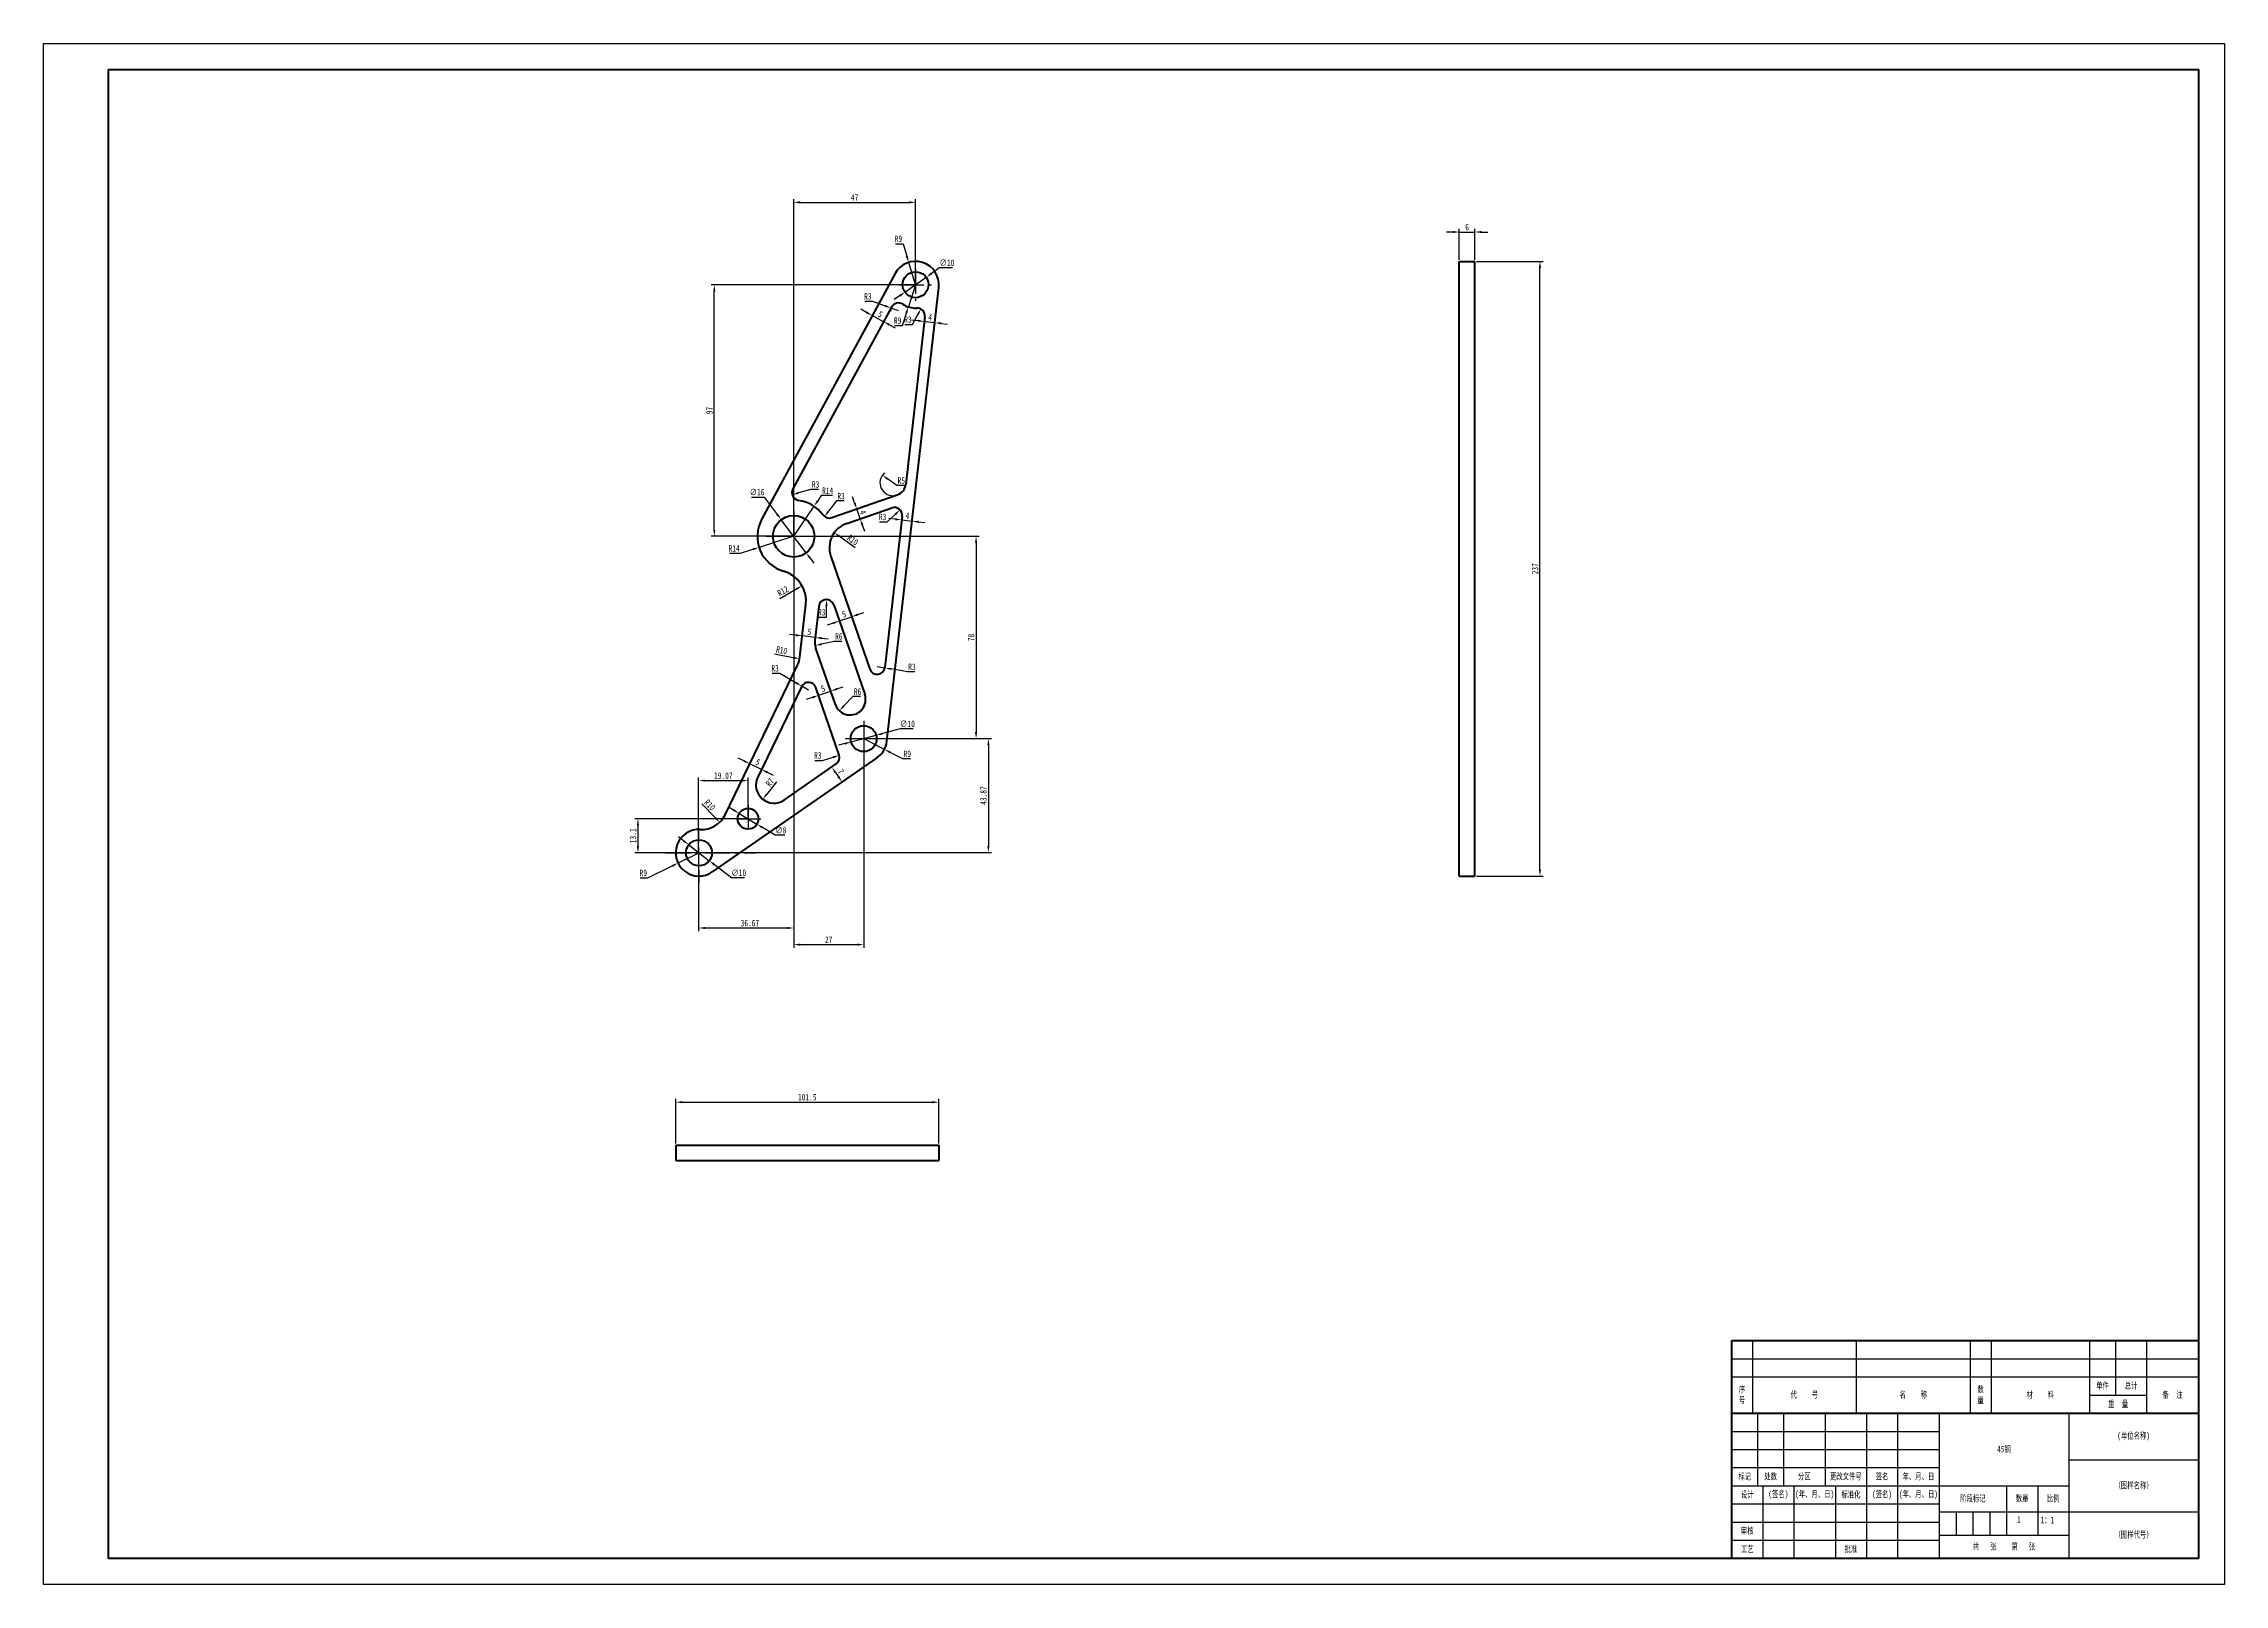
# Model space of a CAD drawing. Header units: millimetres. Extents: x 1577 to 3485, y 546 to 1387.
# Drawn here: x 1577 to 2418, y 546 to 1140 of the extents above; entities that cross this region are included whole.
import ezdxf

# ---------------------------------------------------------------- set-up
doc = ezdxf.new("R2010")
doc.units = ezdxf.units.MM
doc.header["$LTSCALE"] = 0.3
doc.linetypes.add('CENTER', pattern=[50.8, 31.75, -6.35, 6.35, -6.35])
for name, color, linetype, lineweight in [('尺寸线', 3, 'Continuous', 25), ('粗实线', 7, 'Continuous', 50), ('细实线', 7, 'Continuous', 25), ('细文本', 7, 'Continuous', 25), ('细点画线', 1, 'CENTER', 25)]:
    doc.layers.add(name, color=color, linetype=linetype, lineweight=lineweight)
doc.styles.add('NUT Standard', font='simfang.ttf', dxfattribs={"width": 0.7, "height": 2.5})
doc.dimstyles.new('NUT Standard', dxfattribs={"dimtxt": 2.5, "dimasz": 2.5, "dimexe": 1.25, "dimexo": 0.625, "dimtad": 1, "dimtoh": 1, "dimdsep": 46, "dimtxsty": 'NUT Standard', "dimcen": 2.5, "dimadec": 0, "dimazin": 0, "dimtfac": 1, "dimtmove": 0, "dimatfit": 3, "dimfxl": 1, "dimarcsym": 0})

msp = doc.modelspace()

# ---------------------------------------------------------------- texts
at = {"layer": '粗实线', "char_height": 2.5, "attachment_point": 1, "style": 'NUT Standard'}
for s, width, insert in [('1', 10.22266, (2338.245, 572.57)), ('1：1', 10.88865, (2347.331, 572.374))]:
    msp.add_mtext_dynamic_manual_height_columns(s, width=width, gutter_width=12.5, heights=[0], dxfattribs=dict(at, insert=insert))
at = {"layer": '粗实线', "char_height": 2.5, "width": 12, "attachment_point": 5, "style": 'NUT Standard'}
for s, insert in [('工艺', (2234.22, 559.799)), ('批准', (2274.22, 559.799))]:
    msp.add_mtext(s, dxfattribs=dict(at, insert=insert))
at = {"layer": '细文本', "char_height": 2.5, "attachment_point": 5, "style": 'NUT Standard'}
for s, insert, width in [('序\\P号', (2232.22, 619.299), 8), ('数\\P量', (2324.22, 619.299), 8), ('单件', (2371.22, 622.799), 10), ('总计', (2382.22, 622.799), 12), ('代    号', (2256.22, 619.299), 40), ('名    称', (2298.22, 619.299), 44), ('材    料', (2347.22, 619.299), 38), ('重  量', (2377.22, 615.799), 22), ('备  注', (2398.22, 619.299), 20), ('45钢', (2333.22, 598.299), 50), ('(单位名称)', (2383.22, 603.299), 50), ('标记', (2233.22, 587.799), 10), ('处数', (2243.22, 587.799), 10), ('分区', (2256.22, 587.799), 16), ('更改文件号', (2272.22, 587.799), 16), ('签名', (2286.22, 587.799), 12), ('年、月、日', (2300.22, 587.799), 16), ('设计', (2234.22, 580.799), 12), ('(签名)', (2246.22, 580.799), 12), ('(年、月、日)', (2260.22, 580.799), 16), ('标准化', (2274.22, 580.799), 12), ('(签名)', (2286.22, 580.799), 12), ('(年、月、日)', (2300.22, 580.799), 16), ('阶段标记', (2321.22, 579.299), 26), ('数量', (2340.22, 579.299), 12), ('比例', (2352.22, 579.299), 12), ('（图样名称）', (2383.22, 584.299), 50), ('审核', (2234.22, 566.799), 12), ('（图样代号）', (2383.22, 565.299), 50), ('共   张    第   张', (2333.22, 560.799), 50)]:
    msp.add_mtext(s, dxfattribs=dict(at, insert=insert, width=width))

# ---------------------------------------------------------------- blocks, each defined once
blk = doc.blocks.new('*D4')
at = {"layer": 'Defpoints', "color": 0, "transparency": 16777216}
for p in [(2129.18, 1067.67), (2123.18, 1056.35), (2129.18, 1056.35)]:
    blk.add_point(p, dxfattribs=at)
at = {"layer": '尺寸线', "color": 0, "lineweight": -2, "transparency": 16777216}
for p, q in [((2123.18, 1056.98), (2123.18, 1068.92)), ((2129.18, 1056.98), (2129.18, 1068.92)), ((2120.68, 1067.67), (2118.18, 1067.67)), ((2123.18, 1067.67), (2129.18, 1067.67)), ((2131.68, 1067.67), (2134.18, 1067.67))]:
    blk.add_line(p, q, dxfattribs=at)
at = {"layer": '尺寸线', "color": 0, "transparency": 16777216}
for points in [[(2120.68, 1068.09), (2120.68, 1067.26), (2123.18, 1067.67)], [(2131.68, 1068.09), (2131.68, 1067.26), (2129.18, 1067.67)]]:
    blk.add_solid(points, dxfattribs=at)
at = {"layer": '尺寸线', "color": 0, "transparency": 16777216, "insert": (2126.18, 1069.56), "char_height": 2.5, "attachment_point": 5, "style": 'NUT Standard'}
blk.add_mtext('6', dxfattribs=at)
blk = doc.blocks.new('*D5')
at = {"layer": 'Defpoints', "color": 0, "transparency": 16777216}
for p in [(2129.18, 1056.35), (2154.27, 1056.35), (2129.18, 819.35)]:
    blk.add_point(p, dxfattribs=at)
at = {"layer": '尺寸线', "color": 0, "lineweight": -2, "transparency": 16777216}
for p, q in [((2129.8, 1056.35), (2155.52, 1056.35)), ((2154.27, 821.85), (2154.27, 1053.85)), ((2129.8, 819.35), (2155.52, 819.35))]:
    blk.add_line(p, q, dxfattribs=at)
at = {"layer": '尺寸线', "color": 0, "transparency": 16777216}
for points in [[(2153.85, 1053.85), (2154.69, 1053.85), (2154.27, 1056.35)], [(2153.85, 821.85), (2154.69, 821.85), (2154.27, 819.35)]]:
    blk.add_solid(points, dxfattribs=at)
at = {"layer": '尺寸线', "color": 0, "transparency": 16777216, "insert": (2152.38, 937.85), "char_height": 2.5, "attachment_point": 5, "rotation": 90, "style": 'NUT Standard'}
blk.add_mtext('237', dxfattribs=at)
blk = doc.blocks.new('*D6')
at = {"layer": 'Defpoints', "color": 0, "transparency": 16777216}
for p in [(1922.48, 732.19), (1820.98, 715.67), (1922.48, 715.67)]:
    blk.add_point(p, dxfattribs=at)
at = {"layer": '尺寸线', "color": 0, "lineweight": -2, "transparency": 16777216}
for p, q in [((1820.98, 716.3), (1820.98, 733.44)), ((1823.48, 732.19), (1919.98, 732.19)), ((1922.48, 716.3), (1922.48, 733.44))]:
    blk.add_line(p, q, dxfattribs=at)
at = {"layer": '尺寸线', "color": 0, "transparency": 16777216}
for points in [[(1823.48, 732.61), (1823.48, 731.78), (1820.98, 732.19)], [(1919.98, 732.61), (1919.98, 731.78), (1922.48, 732.19)]]:
    blk.add_solid(points, dxfattribs=at)
at = {"layer": '尺寸线', "color": 0, "transparency": 16777216, "insert": (1871.73, 734.09), "char_height": 2.5, "attachment_point": 5, "style": 'NUT Standard'}
blk.add_mtext('101.5', dxfattribs=at)
blk = doc.blocks.new('*D7')
at = {"layer": 'Defpoints', "color": 0, "transparency": 16777216}
for p in [(1909.38, 1044.49), (1917.57, 1050.22)]:
    blk.add_point(p, dxfattribs=at)
at = {"layer": '尺寸线', "color": 0, "lineweight": -2, "transparency": 16777216}
for p, q in [((1922.75, 1053.85), (1919.62, 1051.65)), ((1927.74, 1053.85), (1922.75, 1053.85)), ((1907.33, 1043.05), (1905.28, 1041.62)), ((1909.38, 1044.49), (1917.57, 1050.22))]:
    blk.add_line(p, q, dxfattribs=at)
at = {"layer": '尺寸线', "color": 0, "transparency": 16777216}
for points in [[(1919.38, 1052), (1919.86, 1051.31), (1917.57, 1050.22)], [(1907.09, 1043.39), (1907.57, 1042.71), (1909.38, 1044.49)]]:
    blk.add_solid(points, dxfattribs=at)
at = {"layer": '尺寸线', "color": 0, "transparency": 16777216, "insert": (1925.56, 1055.81), "char_height": 2.5, "attachment_point": 5, "style": 'NUT Standard'}
blk.add_mtext('∅10', dxfattribs=at)
blk = doc.blocks.new('*D8')
at = {"layer": 'Defpoints', "color": 0, "transparency": 16777216}
for p in [(1861.67, 956.75), (1871.28, 943.96)]:
    blk.add_point(p, dxfattribs=at)
at = {"layer": '尺寸线', "color": 0, "lineweight": -2, "transparency": 16777216}
for p, q in [((1850.16, 965.43), (1855.15, 965.43)), ((1855.15, 965.43), (1860.17, 958.75)), ((1871.28, 943.96), (1861.67, 956.75)), ((1872.78, 941.96), (1874.29, 939.96))]:
    blk.add_line(p, q, dxfattribs=at)
at = {"layer": '尺寸线', "color": 0, "transparency": 16777216}
for points in [[(1860.5, 959), (1859.84, 958.5), (1861.67, 956.75)], [(1873.12, 942.21), (1872.45, 941.71), (1871.28, 943.96)]]:
    blk.add_solid(points, dxfattribs=at)
at = {"layer": '尺寸线', "color": 0, "transparency": 16777216, "insert": (1852.34, 967.39), "char_height": 2.5, "attachment_point": 5, "style": 'NUT Standard'}
blk.add_mtext('∅16', dxfattribs=at)
blk = doc.blocks.new('*D9')
at = {"layer": 'Defpoints', "color": 0, "transparency": 16777216}
for p in [(1888.64, 871.07), (1898.31, 873.64)]:
    blk.add_point(p, dxfattribs=at)
at = {"layer": '尺寸线', "color": 0, "lineweight": -2, "transparency": 16777216}
for p, q in [((1907.54, 876.1), (1900.72, 874.28)), ((1912.53, 876.1), (1907.54, 876.1)), ((1886.23, 870.42), (1883.81, 869.78)), ((1888.64, 871.07), (1898.31, 873.64))]:
    blk.add_line(p, q, dxfattribs=at)
at = {"layer": '尺寸线', "color": 0, "transparency": 16777216}
for points in [[(1900.62, 874.68), (1900.83, 873.88), (1898.31, 873.64)], [(1886.12, 870.83), (1886.34, 870.02), (1888.64, 871.07)]]:
    blk.add_solid(points, dxfattribs=at)
at = {"layer": '尺寸线', "color": 0, "transparency": 16777216, "insert": (1910.35, 878.06), "char_height": 2.5, "attachment_point": 5, "style": 'NUT Standard'}
blk.add_mtext('∅10', dxfattribs=at)
blk = doc.blocks.new('*D10')
at = {"layer": 'Defpoints', "color": 0, "transparency": 16777216}
for p in [(1845.46, 843.53), (1852.3, 839.38)]:
    blk.add_point(p, dxfattribs=at)
at = {"layer": '尺寸线', "color": 0, "lineweight": -2, "transparency": 16777216}
for p, q in [((1843.32, 844.82), (1841.19, 846.12)), ((1845.46, 843.53), (1852.3, 839.38)), ((1859.38, 835.09), (1854.44, 838.08)), ((1863.06, 835.09), (1859.38, 835.09))]:
    blk.add_line(p, q, dxfattribs=at)
at = {"layer": '尺寸线', "color": 0, "transparency": 16777216}
for points in [[(1843.54, 845.18), (1843.11, 844.47), (1845.46, 843.53)], [(1854.66, 838.44), (1854.22, 837.73), (1852.3, 839.38)]]:
    blk.add_solid(points, dxfattribs=at)
at = {"layer": '尺寸线', "color": 0, "transparency": 16777216, "insert": (1861.53, 837.05), "char_height": 2.5, "attachment_point": 5, "style": 'NUT Standard'}
blk.add_mtext('∅8', dxfattribs=at)
blk = doc.blocks.new('*D11')
at = {"layer": 'Defpoints', "color": 0, "transparency": 16777216}
for p in [(1826.03, 831.42), (1833.93, 825.29)]:
    blk.add_point(p, dxfattribs=at)
at = {"layer": '尺寸线', "color": 0, "lineweight": -2, "transparency": 16777216}
for p, q in [((1824.05, 832.95), (1822.07, 834.48)), ((1826.03, 831.42), (1833.93, 825.29)), ((1842.5, 818.64), (1835.9, 823.76)), ((1847.48, 818.64), (1842.5, 818.64))]:
    blk.add_line(p, q, dxfattribs=at)
at = {"layer": '尺寸线', "color": 0, "transparency": 16777216}
for points in [[(1824.31, 833.28), (1823.79, 832.62), (1826.03, 831.42)], [(1836.16, 824.09), (1835.65, 823.43), (1833.93, 825.29)]]:
    blk.add_solid(points, dxfattribs=at)
at = {"layer": '尺寸线', "color": 0, "transparency": 16777216, "insert": (1845.3, 820.6), "char_height": 2.5, "attachment_point": 5, "style": 'NUT Standard'}
blk.add_mtext('∅10', dxfattribs=at)
blk = doc.blocks.new('*D12')
at = {"layer": 'Defpoints', "color": 0, "transparency": 16777216}
for p in [(1910.85, 1055.96), (1913.48, 1047.35)]:
    blk.add_point(p, dxfattribs=at)
at = {"layer": '尺寸线', "color": 0, "lineweight": -2, "transparency": 16777216}
for p, q in [((1905.69, 1063.15), (1908.66, 1063.15)), ((1908.66, 1063.15), (1910.12, 1058.35)), ((1913.48, 1047.35), (1910.85, 1055.96))]:
    blk.add_line(p, q, dxfattribs=at)
at = {"layer": '尺寸线', "color": 0, "transparency": 16777216}
blk.add_solid([(1910.52, 1058.47), (1909.72, 1058.23), (1910.85, 1055.96)], dxfattribs=at)
at = {"layer": '尺寸线', "color": 0, "transparency": 16777216, "insert": (1906.86, 1065.04), "char_height": 2.5, "attachment_point": 5, "style": 'NUT Standard'}
blk.add_mtext('R9', dxfattribs=at)
blk = doc.blocks.new('*D13')
at = {"layer": 'Defpoints', "color": 0, "transparency": 16777216}
for p in [(1913.48, 1047.35), (1910.7, 1038.79)]:
    blk.add_point(p, dxfattribs=at)
at = {"layer": '尺寸线', "color": 0, "lineweight": -2, "transparency": 16777216}
for p, q in [((1913.48, 1047.35), (1910.7, 1038.79)), ((1908.38, 1031.63), (1909.93, 1036.41)), ((1905.41, 1031.63), (1908.38, 1031.63))]:
    blk.add_line(p, q, dxfattribs=at)
at = {"layer": '尺寸线', "color": 0, "transparency": 16777216}
blk.add_solid([(1909.53, 1036.54), (1910.33, 1036.29), (1910.7, 1038.79)], dxfattribs=at)
at = {"layer": '尺寸线', "color": 0, "transparency": 16777216, "insert": (1906.58, 1033.52), "char_height": 2.5, "attachment_point": 5, "style": 'NUT Standard'}
blk.add_mtext('R9', dxfattribs=at)
blk = doc.blocks.new('*D14')
at = {"layer": 'Defpoints', "color": 0, "transparency": 16777216}
for p in [(1914.12, 1035.37), (1915.53, 1038.02)]:
    blk.add_point(p, dxfattribs=at)
at = {"layer": '尺寸线', "color": 0, "lineweight": -2, "transparency": 16777216}
for p, q in [((1912.35, 1032.03), (1914.35, 1035.81)), ((1909.4, 1032.03), (1912.35, 1032.03))]:
    blk.add_line(p, q, dxfattribs=at)
at = {"layer": '尺寸线', "color": 0, "transparency": 16777216}
blk.add_solid([(1913.99, 1036.01), (1914.72, 1035.62), (1915.53, 1038.02)], dxfattribs=at)
at = {"layer": '尺寸线', "color": 0, "transparency": 16777216, "insert": (1910.56, 1033.92), "char_height": 2.5, "attachment_point": 5, "style": 'NUT Standard'}
blk.add_mtext('R3', dxfattribs=at)
blk = doc.blocks.new('*D15')
at = {"layer": 'Defpoints', "color": 0, "transparency": 16777216}
for p in [(1904.07, 1038.35), (1906.89, 1037.32)]:
    blk.add_point(p, dxfattribs=at)
at = {"layer": '尺寸线', "color": 0, "lineweight": -2, "transparency": 16777216}
for p, q in [((1893.91, 1040.96), (1896.86, 1040.96)), ((1896.86, 1040.96), (1901.72, 1039.2)), ((1906.89, 1037.32), (1904.07, 1038.35))]:
    blk.add_line(p, q, dxfattribs=at)
blk.add_arc((1906.89, 1037.32), 3, 151.48936, 183.92081, dxfattribs=at)
at = {"layer": '尺寸线', "color": 0, "transparency": 16777216}
blk.add_solid([(1901.86, 1039.59), (1901.58, 1038.81), (1904.07, 1038.35)], dxfattribs=at)
at = {"layer": '尺寸线', "color": 0, "transparency": 16777216, "insert": (1895.07, 1042.85), "char_height": 2.5, "attachment_point": 5, "style": 'NUT Standard'}
blk.add_mtext('R3', dxfattribs=at)
blk = doc.blocks.new('*D16')
at = {"layer": 'Defpoints', "color": 0, "transparency": 16777216}
for p in [(1868.8, 967.19), (1865.91, 966.38)]:
    blk.add_point(p, dxfattribs=at)
at = {"layer": '尺寸线', "color": 0, "lineweight": -2, "transparency": 16777216}
for p, q in [((1873.15, 968.42), (1868.31, 967.06)), ((1876.1, 968.42), (1873.15, 968.42))]:
    blk.add_line(p, q, dxfattribs=at)
at = {"layer": '尺寸线', "color": 0, "transparency": 16777216}
blk.add_solid([(1868.2, 967.46), (1868.43, 966.66), (1865.91, 966.38)], dxfattribs=at)
at = {"layer": '尺寸线', "color": 0, "transparency": 16777216, "insert": (1874.94, 970.31), "char_height": 2.5, "attachment_point": 5, "style": 'NUT Standard'}
blk.add_mtext('R3', dxfattribs=at)
blk = doc.blocks.new('*D17')
at = {"layer": 'Defpoints', "color": 0, "transparency": 16777216}
for p in [(1874.33, 961.94), (1866.48, 950.35)]:
    blk.add_point(p, dxfattribs=at)
at = {"layer": '尺寸线', "color": 0, "lineweight": -2, "transparency": 16777216}
for p, q in [((1866.48, 950.35), (1874.33, 961.94)), ((1877.13, 966.08), (1875.73, 964.01)), ((1881.43, 966.08), (1877.13, 966.08))]:
    blk.add_line(p, q, dxfattribs=at)
at = {"layer": '尺寸线', "color": 0, "transparency": 16777216}
blk.add_solid([(1875.38, 964.25), (1876.07, 963.78), (1874.33, 961.94)], dxfattribs=at)
at = {"layer": '尺寸线', "color": 0, "transparency": 16777216, "insert": (1879.59, 967.96), "char_height": 2.5, "attachment_point": 5, "style": 'NUT Standard'}
blk.add_mtext('R14', dxfattribs=at)
blk = doc.blocks.new('*D18')
at = {"layer": 'Defpoints', "color": 0, "transparency": 16777216}
for p in [(1880.19, 960.39), (1878.36, 958.02)]:
    blk.add_point(p, dxfattribs=at)
at = {"layer": '尺寸线', "color": 0, "lineweight": -2, "transparency": 16777216}
for p, q in [((1882.96, 963.98), (1879.89, 960)), ((1885.91, 963.98), (1882.96, 963.98))]:
    blk.add_line(p, q, dxfattribs=at)
at = {"layer": '尺寸线', "color": 0, "transparency": 16777216}
blk.add_solid([(1879.56, 960.25), (1880.22, 959.74), (1878.36, 958.02)], dxfattribs=at)
at = {"layer": '尺寸线', "color": 0, "transparency": 16777216, "insert": (1884.75, 965.87), "char_height": 2.5, "attachment_point": 5, "style": 'NUT Standard'}
blk.add_mtext('R3', dxfattribs=at)
blk = doc.blocks.new('*D19')
at = {"layer": 'Defpoints', "color": 0, "transparency": 16777216}
for p in [(1900.69, 973.92), (1904.75, 971.01)]:
    blk.add_point(p, dxfattribs=at)
at = {"layer": '尺寸线', "color": 0, "lineweight": -2, "transparency": 16777216}
for p, q in [((1906.2, 969.97), (1902.72, 972.47)), ((1909.15, 969.97), (1906.2, 969.97))]:
    blk.add_line(p, q, dxfattribs=at)
blk.add_arc((1904.75, 971.01), 5, 130.06981, 281.93152, dxfattribs=at)
at = {"layer": '尺寸线', "color": 0, "transparency": 16777216}
blk.add_solid([(1902.96, 972.8), (1902.48, 972.13), (1900.69, 973.92)], dxfattribs=at)
at = {"layer": '尺寸线', "color": 0, "transparency": 16777216, "insert": (1907.99, 971.86), "char_height": 2.5, "attachment_point": 5, "style": 'NUT Standard'}
blk.add_mtext('R5', dxfattribs=at)
blk = doc.blocks.new('*D20')
at = {"layer": 'Defpoints', "color": 0, "transparency": 16777216}
for p in [(1866.48, 950.35), (1853.14, 946.1)]:
    blk.add_point(p, dxfattribs=at)
at = {"layer": '尺寸线', "color": 0, "lineweight": -2, "transparency": 16777216}
for p, q in [((1866.48, 950.35), (1853.14, 946.1)), ((1841.7, 943.83), (1845.99, 943.83)), ((1845.99, 943.83), (1850.75, 945.34))]:
    blk.add_line(p, q, dxfattribs=at)
at = {"layer": '尺寸线', "color": 0, "transparency": 16777216}
blk.add_solid([(1850.63, 945.74), (1850.88, 944.95), (1853.14, 946.1)], dxfattribs=at)
at = {"layer": '尺寸线', "color": 0, "transparency": 16777216, "insert": (1843.53, 945.7), "char_height": 2.5, "attachment_point": 5, "style": 'NUT Standard'}
blk.add_mtext('R14', dxfattribs=at)
blk = doc.blocks.new('*D21')
at = {"layer": 'Defpoints', "color": 0, "transparency": 16777216}
for p in [(1859.27, 925.37), (1869.72, 931.28)]:
    blk.add_point(p, dxfattribs=at)
at = {"layer": '尺寸线', "color": 0, "lineweight": -2, "transparency": 16777216}
blk.add_line((1861.15, 926.43), (1867.54, 930.05), dxfattribs=at)
at = {"layer": '尺寸线', "color": 0, "transparency": 16777216}
blk.add_solid([(1867.34, 930.41), (1867.75, 929.69), (1869.72, 931.28)], dxfattribs=at)
at = {"layer": '尺寸线', "color": 0, "transparency": 16777216, "insert": (1862.33, 929.26), "char_height": 2.5, "attachment_point": 5, "rotation": 29.49603, "style": 'NUT Standard'}
blk.add_mtext('R12', dxfattribs=at)
blk = doc.blocks.new('*D22')
at = {"layer": 'Defpoints', "color": 0, "transparency": 16777216}
for p in [(1882.15, 951.75), (1890.25, 945.88)]:
    blk.add_point(p, dxfattribs=at)
at = {"layer": '尺寸线', "color": 0, "lineweight": -2, "transparency": 16777216}
blk.add_line((1890.15, 945.95), (1884.17, 950.28), dxfattribs=at)
at = {"layer": '尺寸线', "color": 0, "transparency": 16777216}
blk.add_solid([(1884.42, 950.62), (1883.93, 949.95), (1882.15, 951.75)], dxfattribs=at)
at = {"layer": '尺寸线', "color": 0, "transparency": 16777216, "insert": (1889.28, 948.91), "char_height": 2.5, "attachment_point": 5, "rotation": 324.06794, "style": 'NUT Standard'}
blk.add_mtext('R10', dxfattribs=at)
blk = doc.blocks.new('*D23')
at = {"layer": 'Defpoints', "color": 0, "transparency": 16777216}
for p in [(1907.52, 960.57), (1905.34, 958.51)]:
    blk.add_point(p, dxfattribs=at)
at = {"layer": '尺寸线', "color": 0, "lineweight": -2, "transparency": 16777216}
for p, q in [((1902.58, 955.92), (1905.7, 958.86)), ((1899.63, 955.92), (1902.58, 955.92))]:
    blk.add_line(p, q, dxfattribs=at)
at = {"layer": '尺寸线', "color": 0, "transparency": 16777216}
blk.add_solid([(1905.42, 959.16), (1905.99, 958.55), (1907.52, 960.57)], dxfattribs=at)
at = {"layer": '尺寸线', "color": 0, "transparency": 16777216, "insert": (1900.79, 957.81), "char_height": 2.5, "attachment_point": 5, "style": 'NUT Standard'}
blk.add_mtext('R3', dxfattribs=at)
blk = doc.blocks.new('*D24')
at = {"layer": 'Defpoints', "color": 0, "transparency": 16777216}
for p in [(1898.67, 900.16), (1901.62, 899.65)]:
    blk.add_point(p, dxfattribs=at)
at = {"layer": '尺寸线', "color": 0, "lineweight": -2, "transparency": 16777216}
for p, q in [((1898.67, 900.16), (1901.62, 899.65)), ((1910.31, 898.15), (1904.09, 899.22)), ((1913.26, 898.15), (1910.31, 898.15))]:
    blk.add_line(p, q, dxfattribs=at)
at = {"layer": '尺寸线', "color": 0, "transparency": 16777216}
blk.add_solid([(1904.16, 899.64), (1904.02, 898.81), (1901.62, 899.65)], dxfattribs=at)
at = {"layer": '尺寸线', "color": 0, "transparency": 16777216, "insert": (1912.1, 900.04), "char_height": 2.5, "attachment_point": 5, "style": 'NUT Standard'}
blk.add_mtext('R3', dxfattribs=at)
blk = doc.blocks.new('*D25')
at = {"layer": 'Defpoints', "color": 0, "transparency": 16777216}
for p in [(1879.16, 925.97), (1879.13, 922.97)]:
    blk.add_point(p, dxfattribs=at)
at = {"layer": '尺寸线', "color": 0, "lineweight": -2, "transparency": 16777216}
for p, q in [((1876.15, 919.18), (1879.1, 919.18)), ((1879.1, 919.18), (1879.13, 923.47))]:
    blk.add_line(p, q, dxfattribs=at)
at = {"layer": '尺寸线', "color": 0, "transparency": 16777216}
blk.add_solid([(1878.72, 923.47), (1879.55, 923.46), (1879.16, 925.97)], dxfattribs=at)
at = {"layer": '尺寸线', "color": 0, "transparency": 16777216, "insert": (1877.31, 921.07), "char_height": 2.5, "attachment_point": 5, "style": 'NUT Standard'}
blk.add_mtext('R3', dxfattribs=at)
blk = doc.blocks.new('*D26')
at = {"layer": 'Defpoints', "color": 0, "transparency": 16777216}
for p in [(1880.61, 909.51), (1874.75, 908.23)]:
    blk.add_point(p, dxfattribs=at)
at = {"layer": '尺寸线', "color": 0, "lineweight": -2, "transparency": 16777216}
for p, q in [((1882.11, 909.84), (1877.19, 908.76)), ((1885.08, 909.84), (1882.11, 909.84))]:
    blk.add_line(p, q, dxfattribs=at)
at = {"layer": '尺寸线', "color": 0, "transparency": 16777216}
blk.add_solid([(1877.1, 909.17), (1877.28, 908.36), (1874.75, 908.23)], dxfattribs=at)
at = {"layer": '尺寸线', "color": 0, "transparency": 16777216, "insert": (1883.91, 911.73), "char_height": 2.5, "attachment_point": 5, "style": 'NUT Standard'}
blk.add_mtext('R6', dxfattribs=at)
blk = doc.blocks.new('*D27')
at = {"layer": 'Defpoints', "color": 0, "transparency": 16777216}
for p in [(1884.09, 883.14), (1888.24, 887.47)]:
    blk.add_point(p, dxfattribs=at)
at = {"layer": '尺寸线', "color": 0, "lineweight": -2, "transparency": 16777216}
for p, q in [((1889.3, 888.58), (1885.82, 884.95)), ((1892.27, 888.58), (1889.3, 888.58))]:
    blk.add_line(p, q, dxfattribs=at)
at = {"layer": '尺寸线', "color": 0, "transparency": 16777216}
blk.add_solid([(1885.52, 885.23), (1886.12, 884.66), (1884.09, 883.14)], dxfattribs=at)
at = {"layer": '尺寸线', "color": 0, "transparency": 16777216, "insert": (1891.1, 890.47), "char_height": 2.5, "attachment_point": 5, "style": 'NUT Standard'}
blk.add_mtext('R6', dxfattribs=at)
blk = doc.blocks.new('*D28')
at = {"layer": 'Defpoints', "color": 0, "transparency": 16777216}
for p in [(1858.96, 905.04), (1868.79, 903.16)]:
    blk.add_point(p, dxfattribs=at)
at = {"layer": '尺寸线', "color": 0, "lineweight": -2, "transparency": 16777216}
blk.add_line((1859.08, 905.01), (1866.33, 903.63), dxfattribs=at)
at = {"layer": '尺寸线', "color": 0, "transparency": 16777216}
blk.add_solid([(1866.41, 904.04), (1866.25, 903.22), (1868.79, 903.16)], dxfattribs=at)
at = {"layer": '尺寸线', "color": 0, "transparency": 16777216, "insert": (1861.83, 906.41), "char_height": 2.5, "attachment_point": 5, "rotation": 349.18207, "style": 'NUT Standard'}
blk.add_mtext('R10', dxfattribs=at)
blk = doc.blocks.new('*D29')
at = {"layer": 'Defpoints', "color": 0, "transparency": 16777216}
for p in [(1869.6, 892.57), (1872.19, 891.05)]:
    blk.add_point(p, dxfattribs=at)
at = {"layer": '尺寸线', "color": 0, "lineweight": -2, "transparency": 16777216}
for p, q in [((1858.14, 897.56), (1861.09, 897.56)), ((1861.09, 897.56), (1867.44, 893.83)), ((1872.19, 891.05), (1869.6, 892.57))]:
    blk.add_line(p, q, dxfattribs=at)
at = {"layer": '尺寸线', "color": 0, "transparency": 16777216}
blk.add_solid([(1867.65, 894.19), (1867.23, 893.47), (1869.6, 892.57)], dxfattribs=at)
at = {"layer": '尺寸线', "color": 0, "transparency": 16777216, "insert": (1859.3, 899.45), "char_height": 2.5, "attachment_point": 5, "style": 'NUT Standard'}
blk.add_mtext('R3', dxfattribs=at)
blk = doc.blocks.new('*D30')
at = {"layer": 'Defpoints', "color": 0, "transparency": 16777216}
for p in [(1881.19, 865.05), (1884.06, 865.92)]:
    blk.add_point(p, dxfattribs=at)
at = {"layer": '尺寸线', "color": 0, "lineweight": -2, "transparency": 16777216}
for p, q in [((1874.62, 863.97), (1877.56, 863.97)), ((1877.56, 863.97), (1881.67, 865.2))]:
    blk.add_line(p, q, dxfattribs=at)
at = {"layer": '尺寸线', "color": 0, "transparency": 16777216}
blk.add_solid([(1881.55, 865.6), (1881.79, 864.8), (1884.06, 865.92)], dxfattribs=at)
at = {"layer": '尺寸线', "color": 0, "transparency": 16777216, "insert": (1875.78, 865.86), "char_height": 2.5, "attachment_point": 5, "style": 'NUT Standard'}
blk.add_mtext('R3', dxfattribs=at)
blk = doc.blocks.new('*D31')
at = {"layer": 'Defpoints', "color": 0, "transparency": 16777216}
for p in [(1858.92, 854.49), (1854.55, 849.03)]:
    blk.add_point(p, dxfattribs=at)
at = {"layer": '尺寸线', "color": 0, "lineweight": -2, "transparency": 16777216}
blk.add_line((1859.91, 855.73), (1856.11, 850.98), dxfattribs=at)
at = {"layer": '尺寸线', "color": 0, "transparency": 16777216}
blk.add_solid([(1855.78, 851.24), (1856.43, 850.72), (1854.55, 849.03)], dxfattribs=at)
at = {"layer": '尺寸线', "color": 0, "transparency": 16777216, "insert": (1857.31, 855.51), "char_height": 2.5, "attachment_point": 5, "rotation": 51.32, "style": 'NUT Standard'}
blk.add_mtext('R7', dxfattribs=at)
blk = doc.blocks.new('*D32')
at = {"layer": 'Defpoints', "color": 0, "transparency": 16777216}
for p in [(1831, 847.33), (1837.9, 840.09)]:
    blk.add_point(p, dxfattribs=at)
at = {"layer": '尺寸线', "color": 0, "lineweight": -2, "transparency": 16777216}
blk.add_line((1831.08, 847.24), (1836.18, 841.9), dxfattribs=at)
at = {"layer": '尺寸线', "color": 0, "transparency": 16777216}
blk.add_solid([(1836.48, 842.18), (1835.87, 841.61), (1837.9, 840.09)], dxfattribs=at)
at = {"layer": '尺寸线', "color": 0, "transparency": 16777216, "insert": (1834.13, 846.78), "char_height": 2.5, "attachment_point": 5, "rotation": 313.61967, "style": 'NUT Standard'}
blk.add_mtext('R10', dxfattribs=at)
blk = doc.blocks.new('*D33')
at = {"layer": 'Defpoints', "color": 0, "transparency": 16777216}
for p in [(1821.9, 824.38), (1829.98, 828.35)]:
    blk.add_point(p, dxfattribs=at)
at = {"layer": '尺寸线', "color": 0, "lineweight": -2, "transparency": 16777216}
for p, q in [((1829.98, 828.35), (1821.9, 824.38)), ((1807.32, 818.67), (1810.28, 818.67)), ((1810.28, 818.67), (1819.66, 823.28))]:
    blk.add_line(p, q, dxfattribs=at)
at = {"layer": '尺寸线', "color": 0, "transparency": 16777216}
blk.add_solid([(1819.47, 823.65), (1819.84, 822.9), (1821.9, 824.38)], dxfattribs=at)
at = {"layer": '尺寸线', "color": 0, "transparency": 16777216, "insert": (1808.49, 820.56), "char_height": 2.5, "attachment_point": 5, "style": 'NUT Standard'}
blk.add_mtext('R9', dxfattribs=at)
blk = doc.blocks.new('*D34')
at = {"layer": 'Defpoints', "color": 0, "transparency": 16777216}
for p in [(1893.48, 872.35), (1901.46, 868.21)]:
    blk.add_point(p, dxfattribs=at)
at = {"layer": '尺寸线', "color": 0, "lineweight": -2, "transparency": 16777216}
for p, q in [((1893.48, 872.35), (1901.46, 868.21)), ((1908.51, 864.55), (1903.68, 867.06)), ((1911.47, 864.55), (1908.51, 864.55))]:
    blk.add_line(p, q, dxfattribs=at)
at = {"layer": '尺寸线', "color": 0, "transparency": 16777216}
blk.add_solid([(1903.88, 867.43), (1903.49, 866.69), (1901.46, 868.21)], dxfattribs=at)
at = {"layer": '尺寸线', "color": 0, "transparency": 16777216, "insert": (1910.3, 866.44), "char_height": 2.5, "attachment_point": 5, "style": 'NUT Standard'}
blk.add_mtext('R9', dxfattribs=at)
blk = doc.blocks.new('*D35')
at = {"layer": 'Defpoints', "color": 0, "transparency": 16777216}
for p in [(1913.48, 1079.11), (1913.48, 1047.35), (1866.48, 950.35)]:
    blk.add_point(p, dxfattribs=at)
at = {"layer": '尺寸线', "color": 0, "lineweight": -2, "transparency": 16777216}
for p, q in [((1866.48, 950.98), (1866.48, 1080.36)), ((1868.98, 1079.11), (1910.98, 1079.11)), ((1913.48, 1047.98), (1913.48, 1080.36))]:
    blk.add_line(p, q, dxfattribs=at)
at = {"layer": '尺寸线', "color": 0, "transparency": 16777216}
for points in [[(1868.98, 1079.52), (1868.98, 1078.69), (1866.48, 1079.11)], [(1910.98, 1079.52), (1910.98, 1078.69), (1913.48, 1079.11)]]:
    blk.add_solid(points, dxfattribs=at)
at = {"layer": '尺寸线', "color": 0, "transparency": 16777216, "insert": (1889.98, 1081), "char_height": 2.5, "attachment_point": 5, "style": 'NUT Standard'}
blk.add_mtext('47', dxfattribs=at)
blk = doc.blocks.new('*D36')
at = {"layer": 'Defpoints', "color": 0, "transparency": 16777216}
for p in [(1835.87, 1047.35), (1913.48, 1047.35), (1866.48, 950.35)]:
    blk.add_point(p, dxfattribs=at)
at = {"layer": '尺寸线', "color": 0, "lineweight": -2, "transparency": 16777216}
for p, q in [((1912.85, 1047.35), (1834.62, 1047.35)), ((1835.87, 952.85), (1835.87, 1044.85)), ((1865.85, 950.35), (1834.62, 950.35))]:
    blk.add_line(p, q, dxfattribs=at)
at = {"layer": '尺寸线', "color": 0, "transparency": 16777216}
for points in [[(1835.45, 1044.85), (1836.28, 1044.85), (1835.87, 1047.35)], [(1835.45, 952.85), (1836.28, 952.85), (1835.87, 950.35)]]:
    blk.add_solid(points, dxfattribs=at)
at = {"layer": '尺寸线', "color": 0, "transparency": 16777216, "insert": (1833.98, 998.85), "char_height": 2.5, "attachment_point": 5, "rotation": 90, "style": 'NUT Standard'}
blk.add_mtext('97', dxfattribs=at)
blk = doc.blocks.new('*D37')
at = {"layer": 'Defpoints', "color": 0, "transparency": 16777216}
for p in [(1866.48, 950.35), (1893.48, 872.35), (1936.82, 872.35)]:
    blk.add_point(p, dxfattribs=at)
at = {"layer": '尺寸线', "color": 0, "lineweight": -2, "transparency": 16777216}
for p, q in [((1867.1, 950.35), (1938.07, 950.35)), ((1936.82, 947.85), (1936.82, 874.85)), ((1894.1, 872.35), (1938.07, 872.35))]:
    blk.add_line(p, q, dxfattribs=at)
at = {"layer": '尺寸线', "color": 0, "transparency": 16777216}
for points in [[(1936.4, 947.85), (1937.23, 947.85), (1936.82, 950.35)], [(1936.4, 874.85), (1937.23, 874.85), (1936.82, 872.35)]]:
    blk.add_solid(points, dxfattribs=at)
at = {"layer": '尺寸线', "color": 0, "transparency": 16777216, "insert": (1934.93, 911.35), "char_height": 2.5, "attachment_point": 5, "rotation": 90, "style": 'NUT Standard'}
blk.add_mtext('78', dxfattribs=at)
blk = doc.blocks.new('*D38')
at = {"layer": 'Defpoints', "color": 0, "transparency": 16777216}
for p in [(1893.48, 872.35), (1829.81, 828.48), (1941.56, 828.48)]:
    blk.add_point(p, dxfattribs=at)
at = {"layer": '尺寸线', "color": 0, "lineweight": -2, "transparency": 16777216}
for p, q in [((1894.1, 872.35), (1942.81, 872.35)), ((1941.56, 869.85), (1941.56, 830.98)), ((1830.43, 828.48), (1942.81, 828.48))]:
    blk.add_line(p, q, dxfattribs=at)
at = {"layer": '尺寸线', "color": 0, "transparency": 16777216}
for points in [[(1941.14, 869.85), (1941.97, 869.85), (1941.56, 872.35)], [(1941.14, 830.98), (1941.97, 830.98), (1941.56, 828.48)]]:
    blk.add_solid(points, dxfattribs=at)
at = {"layer": '尺寸线', "color": 0, "transparency": 16777216, "insert": (1939.66, 850.42), "char_height": 2.5, "attachment_point": 5, "rotation": 90, "style": 'NUT Standard'}
blk.add_mtext('43.87', dxfattribs=at)
blk = doc.blocks.new('*D40')
at = {"layer": 'Defpoints', "color": 0, "transparency": 16777216}
for p in [(1866.48, 950.35), (1829.81, 828.48), (1829.81, 799.34)]:
    blk.add_point(p, dxfattribs=at)
at = {"layer": '尺寸线', "color": 0, "lineweight": -2, "transparency": 16777216}
for p, q in [((1866.48, 949.73), (1866.48, 798.09)), ((1829.81, 827.86), (1829.81, 798.09)), ((1863.98, 799.34), (1832.31, 799.34))]:
    blk.add_line(p, q, dxfattribs=at)
at = {"layer": '尺寸线', "color": 0, "transparency": 16777216}
for points in [[(1832.31, 799.76), (1832.31, 798.93), (1829.81, 799.34)], [(1863.98, 799.76), (1863.98, 798.93), (1866.48, 799.34)]]:
    blk.add_solid(points, dxfattribs=at)
at = {"layer": '尺寸线', "color": 0, "transparency": 16777216, "insert": (1849.59, 801.24), "char_height": 2.5, "attachment_point": 5, "style": 'NUT Standard'}
blk.add_mtext('36.67', dxfattribs=at)
blk = doc.blocks.new('*D41')
at = {"layer": 'Defpoints', "color": 0, "transparency": 16777216}
for p in [(1866.48, 950.35), (1893.48, 872.35), (1893.48, 792.94)]:
    blk.add_point(p, dxfattribs=at)
at = {"layer": '尺寸线', "color": 0, "lineweight": -2, "transparency": 16777216}
for p, q in [((1866.48, 949.73), (1866.48, 791.69)), ((1893.48, 871.73), (1893.48, 791.69)), ((1868.98, 792.94), (1890.98, 792.94))]:
    blk.add_line(p, q, dxfattribs=at)
at = {"layer": '尺寸线', "color": 0, "transparency": 16777216}
for points in [[(1868.98, 793.36), (1868.98, 792.53), (1866.48, 792.94)], [(1890.98, 793.36), (1890.98, 792.53), (1893.48, 792.94)]]:
    blk.add_solid(points, dxfattribs=at)
at = {"layer": '尺寸线', "color": 0, "transparency": 16777216, "insert": (1879.98, 794.83), "char_height": 2.5, "attachment_point": 5, "style": 'NUT Standard'}
blk.add_mtext('27', dxfattribs=at)
blk = doc.blocks.new('*D42')
at = {"layer": 'Defpoints', "color": 0, "transparency": 16777216}
for p in [(1917.1, 1035.03), (1921.07, 1034.58), (1920.86, 1032.73)]:
    blk.add_point(p, dxfattribs=at)
at = {"layer": '尺寸线', "color": 0, "lineweight": -2, "transparency": 16777216}
for p, q in [((1914.41, 1033.47), (1911.92, 1033.75)), ((1917.03, 1034.41), (1916.75, 1031.94)), ((1916.89, 1033.19), (1920.86, 1032.73)), ((1921, 1033.95), (1920.72, 1031.49)), ((1923.35, 1032.45), (1925.83, 1032.16))]:
    blk.add_line(p, q, dxfattribs=at)
at = {"layer": '尺寸线', "color": 0, "transparency": 16777216}
for points in [[(1914.45, 1033.88), (1914.36, 1033.06), (1916.89, 1033.19)], [(1923.39, 1032.86), (1923.3, 1032.03), (1920.86, 1032.73)]]:
    blk.add_solid(points, dxfattribs=at)
at = {"layer": '尺寸线', "color": 0, "transparency": 16777216, "insert": (1919.09, 1034.82), "char_height": 2.5, "attachment_point": 5, "rotation": 353.4802, "style": 'NUT Standard'}
blk.add_mtext('4', dxfattribs=at)
blk = doc.blocks.new('*D43')
at = {"layer": 'Defpoints', "color": 0, "transparency": 16777216}
for p in [(1896.79, 1035.48), (1899.86, 1041.14), (1904.25, 1038.75)]:
    blk.add_point(p, dxfattribs=at)
at = {"layer": '尺寸线', "color": 0, "lineweight": -2, "transparency": 16777216}
for p, q in [((1894.59, 1036.68), (1892.39, 1037.87)), ((1899.56, 1040.59), (1896.19, 1034.38)), ((1901.18, 1033.1), (1896.79, 1035.48)), ((1903.95, 1038.21), (1900.58, 1032)), ((1903.38, 1031.9), (1905.57, 1030.71))]:
    blk.add_line(p, q, dxfattribs=at)
at = {"layer": '尺寸线', "color": 0, "transparency": 16777216}
for points in [[(1894.79, 1037.04), (1894.39, 1036.31), (1896.79, 1035.48)], [(1903.58, 1032.27), (1903.18, 1031.54), (1901.18, 1033.1)]]:
    blk.add_solid(points, dxfattribs=at)
at = {"layer": '尺寸线', "color": 0, "transparency": 16777216, "insert": (1899.88, 1035.95), "char_height": 2.5, "attachment_point": 5, "rotation": 331.48934, "style": 'NUT Standard'}
blk.add_mtext('5', dxfattribs=at)
blk = doc.blocks.new('*D44')
at = {"layer": 'Defpoints', "color": 0, "transparency": 16777216}
for p in [(1885.67, 959.11), (1890.81, 960.89), (1886.98, 955.33)]:
    blk.add_point(p, dxfattribs=at)
at = {"layer": '尺寸线', "color": 0, "lineweight": -2, "transparency": 16777216}
for p, q in [((1886.26, 959.32), (1891.99, 961.3)), ((1889.99, 963.26), (1889.17, 965.62)), ((1892.12, 957.11), (1890.81, 960.89)), ((1887.57, 955.54), (1893.3, 957.52)), ((1892.94, 954.75), (1893.75, 952.39))]:
    blk.add_line(p, q, dxfattribs=at)
at = {"layer": '尺寸线', "color": 0, "transparency": 16777216}
for points in [[(1890.39, 963.39), (1889.6, 963.12), (1890.81, 960.89)], [(1893.33, 954.89), (1892.54, 954.61), (1892.12, 957.11)]]:
    blk.add_solid(points, dxfattribs=at)
at = {"layer": '尺寸线', "color": 0, "transparency": 16777216, "insert": (1893.24, 959.62), "char_height": 2.5, "attachment_point": 5, "rotation": 289.09343, "style": 'NUT Standard'}
blk.add_mtext('4', dxfattribs=at)
blk = doc.blocks.new('*D45')
at = {"layer": 'Defpoints', "color": 0, "transparency": 16777216}
for p in [(1869.68, 910.76), (1869.82, 911.95), (1874.65, 910.2)]:
    blk.add_point(p, dxfattribs=at)
at = {"layer": '尺寸线', "color": 0, "lineweight": -2, "transparency": 16777216}
for p, q in [((1867.34, 912.23), (1864.85, 912.52)), ((1869.75, 911.38), (1869.96, 913.19)), ((1874.79, 911.38), (1869.82, 911.95)), ((1874.72, 910.82), (1874.93, 912.62)), ((1877.27, 911.1), (1879.75, 910.81))]:
    blk.add_line(p, q, dxfattribs=at)
at = {"layer": '尺寸线', "color": 0, "transparency": 16777216}
for points in [[(1867.38, 912.65), (1867.29, 911.82), (1869.82, 911.95)], [(1877.32, 911.51), (1877.22, 910.68), (1874.79, 911.38)]]:
    blk.add_solid(points, dxfattribs=at)
at = {"layer": '尺寸线', "color": 0, "transparency": 16777216, "insert": (1872.52, 913.54), "char_height": 2.5, "attachment_point": 5, "rotation": 353.48022, "style": 'NUT Standard'}
blk.add_mtext('5', dxfattribs=at)
blk = doc.blocks.new('*D46')
at = {"layer": 'Defpoints', "color": 0, "transparency": 16777216}
for p in [(1886.69, 925.58), (1881.97, 923.95), (1888.85, 919.34)]:
    blk.add_point(p, dxfattribs=at)
at = {"layer": '尺寸线', "color": 0, "lineweight": -2, "transparency": 16777216}
for p, q in [((1881.76, 916.89), (1879.4, 916.07)), ((1882.17, 923.36), (1884.53, 916.53)), ((1884.13, 917.71), (1888.85, 919.34)), ((1886.89, 924.99), (1889.26, 918.16)), ((1891.21, 920.16), (1893.58, 920.98))]:
    blk.add_line(p, q, dxfattribs=at)
at = {"layer": '尺寸线', "color": 0, "transparency": 16777216}
for points in [[(1881.63, 917.28), (1881.9, 916.5), (1884.13, 917.71)], [(1891.08, 920.55), (1891.35, 919.77), (1888.85, 919.34)]]:
    blk.add_solid(points, dxfattribs=at)
at = {"layer": '尺寸线', "color": 0, "transparency": 16777216, "insert": (1885.87, 920.31), "char_height": 2.5, "attachment_point": 5, "rotation": 19.0934, "style": 'NUT Standard'}
blk.add_mtext('5', dxfattribs=at)
blk = doc.blocks.new('*D47')
at = {"layer": 'Defpoints', "color": 0, "transparency": 16777216}
for p in [(1875.02, 892.03), (1879.75, 893.67), (1880.78, 890.68)]:
    blk.add_point(p, dxfattribs=at)
at = {"layer": '尺寸线', "color": 0, "lineweight": -2, "transparency": 16777216}
for p, q in [((1879.95, 893.08), (1881.19, 889.5)), ((1883.15, 891.5), (1885.51, 892.32)), ((1873.7, 888.23), (1871.33, 887.41)), ((1875.23, 891.44), (1876.47, 887.86)), ((1876.06, 889.05), (1880.78, 890.68))]:
    blk.add_line(p, q, dxfattribs=at)
at = {"layer": '尺寸线', "color": 0, "transparency": 16777216}
for points in [[(1883.01, 891.89), (1883.28, 891.11), (1880.78, 890.68)], [(1873.56, 888.62), (1873.83, 887.83), (1876.06, 889.05)]]:
    blk.add_solid(points, dxfattribs=at)
at = {"layer": '尺寸线', "color": 0, "transparency": 16777216, "insert": (1877.8, 891.65), "char_height": 2.5, "attachment_point": 5, "rotation": 19.09355, "style": 'NUT Standard'}
blk.add_mtext('5', dxfattribs=at)
blk = doc.blocks.new('*D48')
at = {"layer": 'Defpoints', "color": 0, "transparency": 16777216}
for p in [(1848.12, 859.72), (1849.54, 862.66), (1852.62, 857.54)]:
    blk.add_point(p, dxfattribs=at)
at = {"layer": '尺寸线', "color": 0, "lineweight": -2, "transparency": 16777216}
for p, q in [((1847.29, 863.75), (1845.04, 864.84)), ((1848.39, 860.29), (1850.09, 863.78)), ((1854.04, 860.48), (1849.54, 862.66)), ((1852.89, 858.11), (1854.59, 861.6)), ((1856.29, 859.39), (1858.54, 858.3))]:
    blk.add_line(p, q, dxfattribs=at)
at = {"layer": '尺寸线', "color": 0, "transparency": 16777216}
for points in [[(1847.47, 864.12), (1847.11, 863.37), (1849.54, 862.66)], [(1856.47, 859.76), (1856.11, 859.01), (1854.04, 860.48)]]:
    blk.add_solid(points, dxfattribs=at)
at = {"layer": '尺寸线', "color": 0, "transparency": 16777216, "insert": (1852.62, 863.27), "char_height": 2.5, "attachment_point": 5, "rotation": 334.14815, "style": 'NUT Standard'}
blk.add_mtext('5', dxfattribs=at)
blk = doc.blocks.new('*D49')
at = {"layer": 'Defpoints', "color": 0, "transparency": 16777216}
for p in [(1882.9, 862.59), (1885.15, 855.63), (1886.88, 856.84)]:
    blk.add_point(p, dxfattribs=at)
at = {"layer": '尺寸线', "color": 0, "lineweight": -2, "transparency": 16777216}
for p, q in [((1882.38, 862.23), (1880.13, 860.67)), ((1882.58, 859.33), (1883.72, 857.69)), ((1886.37, 856.48), (1884.12, 854.92))]:
    blk.add_line(p, q, dxfattribs=at)
at = {"layer": '尺寸线', "color": 0, "transparency": 16777216}
for points in [[(1882.93, 859.57), (1882.24, 859.09), (1881.16, 861.39)], [(1884.07, 857.93), (1883.38, 857.45), (1885.15, 855.63)]]:
    blk.add_solid(points, dxfattribs=at)
at = {"layer": '尺寸线', "color": 0, "transparency": 16777216, "insert": (1884.65, 859.67), "char_height": 2.5, "attachment_point": 5, "rotation": 304.71861, "style": 'NUT Standard'}
blk.add_mtext('7', dxfattribs=at)
blk = doc.blocks.new('*D50')
at = {"layer": 'Defpoints', "color": 0, "transparency": 16777216}
for p in [(1848.88, 856.17), (1848.88, 841.45), (1829.81, 828.27)]:
    blk.add_point(p, dxfattribs=at)
at = {"layer": '尺寸线', "color": 0, "lineweight": -2, "transparency": 16777216}
for p, q in [((1829.81, 828.9), (1829.81, 857.42)), ((1832.31, 856.17), (1846.38, 856.17)), ((1848.88, 842.08), (1848.88, 857.42))]:
    blk.add_line(p, q, dxfattribs=at)
at = {"layer": '尺寸线', "color": 0, "transparency": 16777216}
for points in [[(1832.31, 856.59), (1832.31, 855.75), (1829.81, 856.17)], [(1846.38, 856.59), (1846.38, 855.75), (1848.88, 856.17)]]:
    blk.add_solid(points, dxfattribs=at)
at = {"layer": '尺寸线', "color": 0, "transparency": 16777216, "insert": (1839.35, 858.07), "char_height": 2.5, "attachment_point": 5, "style": 'NUT Standard'}
blk.add_mtext('19.07', dxfattribs=at)
blk = doc.blocks.new('*D51')
at = {"layer": 'Defpoints', "color": 0, "transparency": 16777216}
for p in [(1848.88, 841.45), (1806.41, 828.35), (1829.98, 828.35)]:
    blk.add_point(p, dxfattribs=at)
at = {"layer": '尺寸线', "color": 0, "lineweight": -2, "transparency": 16777216}
for p, q in [((1848.26, 841.45), (1805.16, 841.45)), ((1806.41, 838.95), (1806.41, 830.85)), ((1829.35, 828.35), (1805.16, 828.35))]:
    blk.add_line(p, q, dxfattribs=at)
at = {"layer": '尺寸线', "color": 0, "transparency": 16777216}
for points in [[(1806, 838.95), (1806.83, 838.95), (1806.41, 841.45)], [(1806, 830.85), (1806.83, 830.85), (1806.41, 828.35)]]:
    blk.add_solid(points, dxfattribs=at)
at = {"layer": '尺寸线', "color": 0, "transparency": 16777216, "insert": (1804.52, 834.9), "char_height": 2.5, "attachment_point": 5, "rotation": 90, "style": 'NUT Standard'}
blk.add_mtext('13.1', dxfattribs=at)
blk = doc.blocks.new('*D52')
at = {"layer": 'Defpoints', "color": 0, "transparency": 16777216}
for p in [(1908.32, 958.17), (1912.12, 956.21), (1912.29, 957.72)]:
    blk.add_point(p, dxfattribs=at)
at = {"layer": '尺寸线', "color": 0, "lineweight": -2, "transparency": 16777216}
for p, q in [((1905.66, 956.95), (1903.18, 957.23)), ((1908.25, 957.55), (1908, 955.42)), ((1908.14, 956.66), (1912.12, 956.21)), ((1912.22, 957.1), (1911.98, 954.97)), ((1914.6, 955.93), (1917.09, 955.64))]:
    blk.add_line(p, q, dxfattribs=at)
at = {"layer": '尺寸线', "color": 0, "transparency": 16777216}
for points in [[(1905.71, 957.36), (1905.61, 956.53), (1908.14, 956.66)], [(1914.65, 956.34), (1914.55, 955.51), (1912.12, 956.21)]]:
    blk.add_solid(points, dxfattribs=at)
at = {"layer": '尺寸线', "color": 0, "transparency": 16777216, "insert": (1910.34, 958.3), "char_height": 2.5, "attachment_point": 5, "rotation": 353.4802, "style": 'NUT Standard'}
blk.add_mtext('4', dxfattribs=at)

# ---------------------------------------------------------------- dimensions: what is measured, and where the dimension line sits
at = {"layer": '尺寸线'}
for base, p1, p2, picture, middle in [((1913.476, 1079.107), (1866.476, 950.353), (1913.476, 1047.353), '*D35', (1889.976, 1080.997)), ((2129.178, 1067.675), (2123.178, 1056.353), (2129.178, 1056.353), '*D4', (2126.178, 1069.564)), ((1893.476, 792.945), (1866.476, 950.353), (1893.476, 872.353), '*D41', (1879.976, 794.834)), ((1848.881, 856.169), (1829.81, 828.271), (1848.881, 841.453), '*D50', (1839.345, 858.065)), ((1922.476, 732.192), (1820.976, 715.675), (1922.476, 715.675), '*D6', (1871.726, 734.088))]:
    dim = msp.add_linear_dim(base=base, p1=p1, p2=p2, dimstyle='NUT Standard', dxfattribs=at)
    dim.commit()
    dim.dimension.update_dxf_attribs({"geometry": picture, "text_midpoint": middle})
for center, mpoint, picture, middle in [((1913.476, 1047.353), (1910.85, 1055.962), '*D12', (1906.863, 1063.148)), ((1906.889, 1037.323), (1904.07, 1038.346), '*D15', (1895.074, 1040.964)), ((1914.12, 1035.371), (1915.526, 1038.02), '*D14', (1910.56, 1032.027)), ((1868.796, 967.194), (1865.909, 966.38), '*D16', (1874.939, 968.424)), ((1880.195, 960.393), (1878.36, 958.019), '*D18', (1884.749, 963.976)), ((1904.751, 971.01), (1900.686, 973.921), '*D19', (1907.987, 969.971)), ((1905.336, 958.514), (1907.522, 960.568), '*D23', (1900.793, 955.922)), ((1890.246, 945.883), (1882.149, 951.751), '*D22', (1888.173, 947.385)), ((1859.275, 925.37), (1869.72, 931.279), '*D21', (1863.257, 927.623)), ((1879.13, 922.968), (1879.156, 925.968), '*D25', (1877.314, 919.183)), ((1858.964, 905.036), (1868.786, 903.159), '*D28', (1861.478, 904.556)), ((1880.613, 909.515), (1874.752, 908.226), '*D26', (1882.105, 909.843)), ((1872.189, 891.05), (1869.601, 892.567), '*D29', (1859.302, 897.557)), ((1898.667, 900.157), (1901.623, 899.649), '*D24', (1910.312, 898.154)), ((1888.242, 887.473), (1884.092, 883.14), '*D27', (1891.1, 888.577)), ((1881.187, 865.055), (1884.061, 865.918), '*D30', (1875.777, 863.966)), ((1893.476, 872.353), (1901.464, 868.207), '*D34', (1910.303, 864.552)), ((1858.92, 854.492), (1854.545, 849.027), '*D31', (1858.789, 854.328)), ((1831.001, 847.326), (1837.9, 840.086), '*D32', (1832.767, 845.472)), ((1829.976, 828.353), (1821.9, 824.381), '*D33', (1808.488, 818.667))]:
    dim = msp.add_radius_dim(center=center, mpoint=mpoint, dimstyle='NUT Standard', dxfattribs=at)
    dim.commit()
    dim.dimension.update_dxf_attribs({"geometry": picture, "text_midpoint": middle, "dimtype": 164})
for p1, p2, picture, middle in [((1909.38, 1044.486), (1917.572, 1050.221), '*D7', (1925.556, 1053.846)), ((1871.282, 943.958), (1861.67, 956.749), '*D8', (1852.341, 965.43)), ((1888.644, 871.068), (1898.308, 873.639), '*D9', (1907.543, 876.096)), ((1845.461, 843.527), (1852.301, 839.379), '*D10', (1861.533, 835.087)), ((1826.026, 831.418), (1833.927, 825.289), '*D11', (1845.303, 818.639))]:
    dim = msp.add_diameter_dim_2p(p1=p1, p2=p2, dimstyle='NUT Standard', dxfattribs=at)
    dim.commit()
    dim.dimension.update_dxf_attribs({"geometry": picture, "text_midpoint": middle, "dimtype": 163})
for base, p1, p2, picture, middle in [((2154.269, 1056.353), (2129.178, 819.353), (2129.178, 1056.353), '*D5', (2152.379, 937.853)), ((1835.867, 1047.353), (1866.476, 950.353), (1913.476, 1047.353), '*D36', (1833.978, 998.853)), ((1936.816, 872.353), (1866.476, 950.353), (1893.476, 872.353), '*D37', (1934.927, 911.353)), ((1941.557, 828.485), (1893.476, 872.353), (1829.807, 828.485), '*D38', (1939.66, 850.419)), ((1806.413, 828.353), (1848.881, 841.453), (1829.976, 828.353), '*D51', (1804.516, 834.903))]:
    dim = msp.add_linear_dim(base=base, p1=p1, p2=p2, angle=90, dimstyle='NUT Standard', dxfattribs=at)
    dim.commit()
    dim.dimension.update_dxf_attribs({"geometry": picture, "text_midpoint": middle})
for center, mpoint, picture, middle in [((1913.476, 1047.353), (1910.7, 1038.792), '*D13', (1906.583, 1033.52)), ((1866.476, 950.353), (1874.327, 961.945), '*D17', (1879.591, 967.959)), ((1866.476, 950.353), (1853.137, 946.104), '*D20', (1843.531, 945.702))]:
    dim = msp.add_radius_dim(center=center, mpoint=mpoint, dimstyle='NUT Standard', dxfattribs=at)
    dim.commit()
    dim.dimension.update_dxf_attribs({"geometry": picture, "text_midpoint": middle})
for base, p1, p2, angle, picture, middle in [((1896.786, 1035.483), (1904.253, 1038.755), (1899.86, 1041.141), 151.489342, '*D43', (1898.983, 1034.29)), ((1888.851, 919.342), (1881.965, 923.949), (1886.69, 925.585), 19.093402, '*D46', (1886.489, 918.525)), ((1885.148, 855.633), (1882.896, 862.589), (1886.883, 856.835), 304.718607, '*D49', (1883.098, 858.592))]:
    dim = msp.add_linear_dim(base=base, p1=p1, p2=p2, angle=angle, dimstyle='NUT Standard', dxfattribs=at)
    dim.commit()
    dim.dimension.update_dxf_attribs({"geometry": picture, "text_midpoint": middle, "dimtype": 161})
for p1, p2, distance, picture, middle in [((1917.1, 1035.03), (1921.074, 1034.576), -1.856, '*D42', (1919.09, 1034.822)), ((1886.975, 955.333), (1885.667, 959.113), -5.442, '*D44', (1893.236, 959.616)), ((1908.317, 958.173), (1912.291, 957.719), -1.52, '*D52', (1910.344, 958.299)), ((1874.651, 910.196), (1869.684, 910.764), -1.192, '*D45', (1872.517, 913.541)), ((1875.024, 892.032), (1879.749, 893.667), -3.16, '*D47', (1877.802, 891.649)), ((1852.621, 857.544), (1848.121, 859.724), -3.261, '*D48', (1852.616, 863.269))]:
    dim = msp.add_aligned_dim(p1=p1, p2=p2, distance=distance, dimstyle='NUT Standard', dxfattribs=at)
    dim.commit()
    dim.dimension.update_dxf_attribs({"geometry": picture, "text_midpoint": middle})
dim = msp.add_linear_dim(base=(1829.807, 799.345), p1=(1866.476, 950.353), p2=(1829.807, 828.485), dimstyle='NUT Standard', dxfattribs=at)
dim.commit()
dim.dimension.update_dxf_attribs({"geometry": '*D40', "text_midpoint": (1849.588, 799.345), "dimtype": 160})

# ---------------------------------------------------------------- linework, layer by layer
msp.add_line((2408.22, 640.299), (2408.22, 556.299))
at = {"layer": '粗实线'}
for p, q in [((1602.22, 556.299), (1602.22, 1130.299)), ((1602.22, 1130.299), (2408.22, 1130.299)), ((2408.22, 1130.299), (2408.22, 556.299)), ((1905.568, 1051.649), (1854.174, 957.036)), ((2123.178, 819.353), (2123.178, 1056.353)), ((2123.178, 1056.353), (2129.178, 1056.353)), ((2129.178, 819.353), (2129.178, 1056.353)), ((1902.418, 871.331), (1922.418, 1046.331)), ((1904.253, 1038.755), (1866.16, 968.626)), ((1917.1, 1035.03), (1909.719, 970.442)), ((1881.176, 957.558), (1906.387, 966.285)), ((1886.975, 955.333), (1904.355, 961.349)), ((1908.317, 958.173), (1901.647, 899.817)), ((1880.796, 942.612), (1895.832, 899.176)), ((1868.899, 903.901), (1871.197, 924.008)), ((1876.15, 923.308), (1874.651, 910.196)), ((1881.965, 923.949), (1893.912, 889.436)), ((1840, 842.965), (1867.963, 900.676)), ((1882.572, 885.51), (1874.943, 907.552)), ((1869.489, 892.359), (1852.621, 857.544)), ((1884.022, 866.036), (1875.024, 892.032)), ((1898.602, 864.956), (1835.102, 820.956)), ((1862.907, 848.738), (1882.896, 862.589)), ((2123.178, 819.353), (2129.178, 819.353)), ((1820.976, 715.675), (1922.476, 715.675)), ((1820.976, 715.675), (1820.976, 709.675)), ((1922.476, 715.675), (1922.476, 709.675)), ((1820.976, 709.675), (1922.476, 709.675)), ((2228.22, 640.299), (2408.22, 640.299)), ((2228.22, 556.299), (2228.22, 640.299)), ((2228.22, 612.299), (2408.22, 612.299)), ((2408.22, 556.299), (1602.22, 556.299))]:
    msp.add_line(p, q, dxfattribs=at)
for centre, radius in [((1913.476, 1047.353), 5), ((1866.476, 950.353), 8), ((1893.476, 872.353), 5), ((1848.881, 841.453), 4), ((1829.976, 828.353), 5)]:
    msp.add_circle(centre, radius, dxfattribs=at)
for centre, radius, start, end in [((1913.476, 1047.353), 9, 353.480199, 151.489361), ((1906.889, 1037.323), 3, 56.709162, 151.489361), ((1913.476, 1047.353), 9, 236.709157, 273.074266), ((1914.12, 1035.371), 3, 353.480199, 93.074264), ((1868.796, 967.194), 3, 151.489361, 262.156673), ((1904.751, 971.01), 5, 289.093491, 353.480199), ((1866.476, 950.353), 14, 36.198128, 82.156671), ((1905.336, 958.514), 3, 353.480199, 109.093489), ((1866.476, 950.353), 14, 151.489361, 253.920434), ((1880.195, 960.393), 3, 216.198126, 289.093491), ((1890.246, 945.883), 10, 109.093489, 199.093488), ((1859.275, 925.37), 12, 353.480199, 73.920433), ((1879.13, 922.968), 3, 19.093492, 173.480193), ((1880.613, 909.515), 6, 173.480193, 199.093488), ((1858.964, 905.036), 10, 334.148139, 353.480199), ((1872.189, 891.05), 3, 19.093492, 154.148135), ((1898.667, 900.157), 3, 199.093488, 353.480199), ((1888.242, 887.473), 6, 199.093488, 19.093492), ((1893.476, 872.353), 9, 304.718604, 353.480199), ((1881.187, 865.055), 3, 304.718604, 19.093492), ((1858.92, 854.492), 7, 154.148135, 304.718604), ((1831.001, 847.326), 10, 266.907438, 334.148139), ((1829.976, 828.353), 9, 86.907443, 304.718604)]:
    msp.add_arc(centre, radius, start, end, dxfattribs=at)
at = {"layer": '细实线'}
for p, q in [((1577.22, 1140.299), (2418.22, 1140.299)), ((1577.22, 546.299), (1577.22, 1140.299)), ((2418.22, 1140.299), (2418.22, 546.299)), ((2236.22, 640.299), (2236.22, 612.299)), ((2276.22, 640.299), (2276.22, 612.299)), ((2320.22, 640.299), (2320.22, 612.299)), ((2328.22, 640.299), (2328.22, 612.299)), ((2366.22, 640.299), (2366.22, 612.299)), ((2376.22, 640.299), (2376.22, 619.299)), ((2388.22, 640.299), (2388.22, 612.299)), ((2228.22, 633.299), (2408.22, 633.299)), ((2228.22, 626.299), (2408.22, 626.299)), ((2366.22, 619.299), (2388.22, 619.299)), ((2238.22, 612.299), (2238.22, 584.299)), ((2248.22, 612.299), (2248.22, 584.299)), ((2264.22, 612.299), (2264.22, 584.299)), ((2280.22, 612.299), (2280.22, 584.299)), ((2292.22, 612.299), (2292.22, 584.299)), ((2308.22, 612.299), (2308.22, 556.299)), ((2358.22, 612.299), (2358.22, 556.299)), ((2228.22, 605.299), (2308.22, 605.299)), ((2228.22, 598.299), (2308.22, 598.299)), ((2228.22, 591.299), (2308.22, 591.299)), ((2358.22, 594.299), (2408.22, 594.299)), ((2228.22, 584.299), (2358.22, 584.299)), ((2240.22, 584.299), (2240.22, 556.299)), ((2252.22, 584.299), (2252.22, 556.299)), ((2268.22, 584.299), (2268.22, 556.299)), ((2280.22, 584.299), (2280.22, 556.299)), ((2292.22, 584.299), (2292.22, 556.299)), ((2334.22, 584.299), (2334.22, 565.299)), ((2346.22, 584.299), (2346.22, 565.299)), ((2228.22, 577.299), (2308.22, 577.299)), ((2308.22, 574.299), (2408.22, 574.299)), ((2314.72, 574.299), (2314.72, 565.299)), ((2321.22, 574.299), (2321.22, 565.299)), ((2327.72, 574.299), (2327.72, 565.299)), ((2228.22, 570.299), (2308.22, 570.299)), ((2308.22, 565.299), (2358.22, 565.299)), ((2228.22, 563.299), (2308.22, 563.299)), ((2418.22, 546.299), (1577.22, 546.299))]:
    msp.add_line(p, q, dxfattribs=at)
at = {"layer": '细点画线'}
for p, q in [((1913.476, 1053.311), (1913.476, 1041.149)), ((1907.082, 1047.353), (1919.688, 1047.353)), ((1866.476, 960.043), (1866.476, 940.717)), ((1855.882, 950.353), (1876.948, 950.353)), ((1893.476, 879.155), (1893.476, 865.957)), ((1886.288, 872.353), (1899.807, 872.353)), ((1829.624, 841.818), (1829.976, 816.158)), ((1844.271, 841.453), (1853.815, 841.453)), ((1848.881, 846.755), (1848.881, 836.074)), ((1817.073, 828.353), (1851.82, 828.353))]:
    msp.add_line(p, q, dxfattribs=at)

msp.set_redraw_order([(e.dxf.handle, doc.entitydb.next_handle()) for e in msp.query("TEXT MTEXT ATTDEF DIMENSION ARC_DIMENSION")])  # texts and dimensions are drawn at this point

doc.saveas('drawing.dxf')
